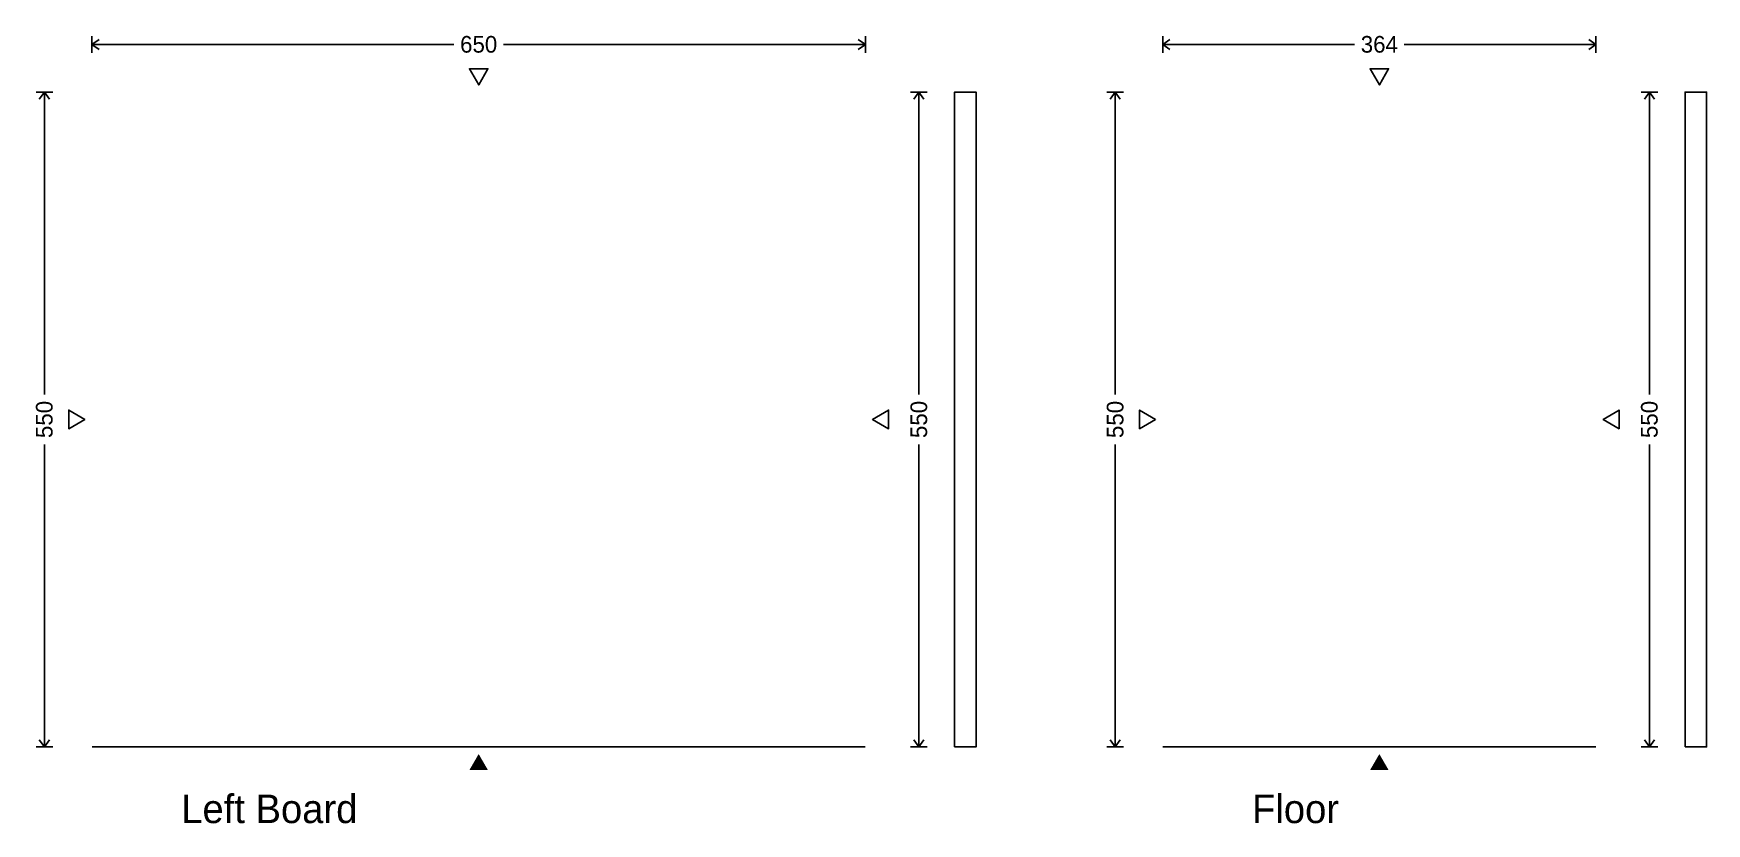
# Model space of a CAD drawing. Header units: metres. Extents: x -949 to 4157, y -71 to 599.
# Drawn here: x -949 to 457, y -64 to 599 of the extents above; entities that cross this region are included whole.
import ezdxf

# ---------------------------------------------------------------- set-up
doc = ezdxf.new("R2010")
doc.units = ezdxf.units.M
doc.dimstyles.get("Standard").update_dxf_attribs({"dimtxt": 2.5, "dimasz": 2.5, "dimexe": 1.25, "dimexo": 0.625, "dimtad": 1, "dimdec": 0, "dimcen": 2.5, "dimadec": 0, "dimazin": 0, "dimtfac": 1, "dimtmove": 0, "dimatfit": 3, "dimarcsym": 0})

msp = doc.modelspace()

# ---------------------------------------------------------------- texts
at = {"char_height": 24, "attachment_point": 1}
for s, insert in [('Left Board', (-825, -40)), ('Floor', (75, -40))]:
    msp.add_mtext(s, dxfattribs=dict(at, insert=insert))

# ---------------------------------------------------------------- blocks, each defined once
blk = doc.blocks.new('elevational_view_001')
blk.add_lwpolyline([(0, 0, 0, 0, 0), (0, 550, 0, 0, 0), (650, 550, 0, 0, 0), (650, 0, 1.5, 1.5, 0), (0, 0, 0, 0, 0)], format="xyseb")
blk = doc.blocks.new('side_view_001')
blk.add_lwpolyline([(0, 0), (0, 550), (18, 550), (18, 0), (0, 0)])
blk = doc.blocks.new('_OPEN90')
at = {"color": 0, "linetype": 'BYBLOCK'}
blk.add_line((0, 0), (-1, 0), dxfattribs=at)
blk.add_lwpolyline([(-1, 0.71), (0, 0), (-1, -0.71)], dxfattribs=at)
blk = doc.blocks.new('*D1')
at = {"color": 1, "lineweight": -2}
for p, q in [((-933, 550), (-947, 550)), ((-940, 296), (-940, 544)), ((-940, 6), (-940, 254)), ((-933, 0), (-947, 0))]:
    blk.add_line(p, q, dxfattribs=at)
at = {"layer": 'DEFPOINTS'}
for p in [(-900, 550), (-940, 0), (-900, 0)]:
    blk.add_point(p, dxfattribs=at)
at = {"color": 1, "xscale": 6, "yscale": 6}
for p, rotation in [((-940, 550), 90), ((-940, 0), 270)]:
    blk.add_blockref('_OPEN90', p, dxfattribs=dict(at, rotation=rotation))
at = {"insert": (-940, 275), "char_height": 14, "attachment_point": 5, "rotation": 90}
blk.add_mtext('550', dxfattribs=at)
blk = doc.blocks.new('*D2')
at = {"color": 1, "lineweight": -2}
for p, q in [((-900, 583), (-900, 597)), ((-250, 583), (-250, 597)), ((-894, 590), (-596, 590)), ((-554, 590), (-256, 590))]:
    blk.add_line(p, q, dxfattribs=at)
at = {"layer": 'DEFPOINTS'}
for p in [(-900, 590), (-900, 550), (-250, 550)]:
    blk.add_point(p, dxfattribs=at)
at = {"color": 1, "xscale": 6, "yscale": 6, "rotation": 180}
blk.add_blockref('_OPEN90', (-900, 590), dxfattribs=at)
at = {"color": 1, "xscale": 6, "yscale": 6}
blk.add_blockref('_OPEN90', (-250, 590), dxfattribs=at)
at = {"insert": (-575, 590), "char_height": 14, "attachment_point": 5}
blk.add_mtext('650', dxfattribs=at)
blk = doc.blocks.new('*D3')
at = {"color": 1, "lineweight": -2}
for p, q in [((-198, 550), (-212, 550)), ((-205, 296), (-205, 544)), ((-205, 6), (-205, 254)), ((-198, 0), (-212, 0))]:
    blk.add_line(p, q, dxfattribs=at)
at = {"layer": 'DEFPOINTS'}
for p in [(-175, 550), (-205, 0), (-175, 0)]:
    blk.add_point(p, dxfattribs=at)
at = {"color": 1, "xscale": 6, "yscale": 6}
for p, rotation in [((-205, 550), 90), ((-205, 0), 270)]:
    blk.add_blockref('_OPEN90', p, dxfattribs=dict(at, rotation=rotation))
at = {"insert": (-205, 275), "char_height": 14, "attachment_point": 5, "rotation": 90}
blk.add_mtext('550', dxfattribs=at)
blk = doc.blocks.new('triangle1')
at = {"color": 1}
blk.add_lwpolyline([(1, 0), (-0.5, 0.87), (-0.5, -0.87), (1, 0), (1, 0)], dxfattribs=at)
blk = doc.blocks.new('triangle2')
at = {"color": 1}
blk.add_lwpolyline([(1, 0), (-0.5, 0.87), (-0.5, -0.87), (1, 0), (1, 0)], dxfattribs=at)
blk = doc.blocks.new('triangle3')
at = {"color": 1}
blk.add_lwpolyline([(1, 0), (-0.5, 0.87), (-0.5, -0.87), (1, 0), (1, 0)], dxfattribs=at)
blk = doc.blocks.new('triangle4')
blk.add_hatch(color=1).paths.add_polyline_path([(1, 0), (-0.5, 0.87), (-0.5, -0.87), (1, 0)])
blk = doc.blocks.new('elevational_view_003')
blk.add_lwpolyline([(0, 0, 0, 0, 0), (0, 550, 0, 0, 0), (364, 550, 0, 0, 0), (364, 0, 1.5, 1.5, 0), (0, 0, 0, 0, 0)], format="xyseb")
blk = doc.blocks.new('side_view_003')
blk.add_lwpolyline([(0, 0), (0, 550), (18, 550), (18, 0), (0, 0)])
blk = doc.blocks.new('*D7')
at = {"color": 1, "lineweight": -2}
for p, q in [((-33, 550), (-47, 550)), ((-40, 296), (-40, 544)), ((-40, 6), (-40, 254)), ((-33, 0), (-47, 0))]:
    blk.add_line(p, q, dxfattribs=at)
at = {"layer": 'DEFPOINTS'}
for p in [(0, 550), (-40, 0), (0, 0)]:
    blk.add_point(p, dxfattribs=at)
at = {"color": 1, "xscale": 6, "yscale": 6}
for p, rotation in [((-40, 550), 90), ((-40, 0), 270)]:
    blk.add_blockref('_OPEN90', p, dxfattribs=dict(at, rotation=rotation))
at = {"insert": (-40, 275), "char_height": 14, "attachment_point": 5, "rotation": 90}
blk.add_mtext('550', dxfattribs=at)
blk = doc.blocks.new('*D8')
at = {"color": 1, "lineweight": -2}
for p, q in [((0, 583), (0, 597)), ((364, 583), (364, 597)), ((6, 590), (161, 590)), ((203, 590), (358, 590))]:
    blk.add_line(p, q, dxfattribs=at)
at = {"layer": 'DEFPOINTS'}
for p in [(0, 590), (0, 550), (364, 550)]:
    blk.add_point(p, dxfattribs=at)
at = {"color": 1, "xscale": 6, "yscale": 6, "rotation": 180}
blk.add_blockref('_OPEN90', (0, 590), dxfattribs=at)
at = {"color": 1, "xscale": 6, "yscale": 6}
blk.add_blockref('_OPEN90', (364, 590), dxfattribs=at)
at = {"insert": (182, 590), "char_height": 14, "attachment_point": 5}
blk.add_mtext('364', dxfattribs=at)
blk = doc.blocks.new('*D9')
at = {"color": 1, "lineweight": -2}
for p, q in [((416, 550), (402, 550)), ((409, 296), (409, 544)), ((409, 6), (409, 254)), ((416, 0), (402, 0))]:
    blk.add_line(p, q, dxfattribs=at)
at = {"layer": 'DEFPOINTS'}
for p in [(439, 550), (409, 0), (439, 0)]:
    blk.add_point(p, dxfattribs=at)
at = {"color": 1, "xscale": 6, "yscale": 6}
for p, rotation in [((409, 550), 90), ((409, 0), 270)]:
    blk.add_blockref('_OPEN90', p, dxfattribs=dict(at, rotation=rotation))
at = {"insert": (409, 275), "char_height": 14, "attachment_point": 5, "rotation": 90}
blk.add_mtext('550', dxfattribs=at)
blk = doc.blocks.new('triangle9')
at = {"color": 1}
blk.add_lwpolyline([(1, 0), (-0.5, 0.87), (-0.5, -0.87), (1, 0), (1, 0)], dxfattribs=at)
blk = doc.blocks.new('triangle10')
at = {"color": 1}
blk.add_lwpolyline([(1, 0), (-0.5, 0.87), (-0.5, -0.87), (1, 0), (1, 0)], dxfattribs=at)
blk = doc.blocks.new('triangle11')
at = {"color": 1}
blk.add_lwpolyline([(1, 0), (-0.5, 0.87), (-0.5, -0.87), (1, 0), (1, 0)], dxfattribs=at)
blk = doc.blocks.new('triangle12')
blk.add_hatch(color=1).paths.add_polyline_path([(1, 0), (-0.5, 0.87), (-0.5, -0.87), (1, 0)])

# ---------------------------------------------------------------- dimensions: what is measured, and where the dimension line sits
for base, p1, p2, picture, middle in [((-900, 590), (-900, 550), (-250, 550), '*D2', (-575, 590)), ((0, 590), (0, 550), (364, 550), '*D8', (182, 590))]:
    dim = msp.add_linear_dim(base=base, p1=p1, p2=p2, dimstyle='Standard', override={"dimtxt": 14, "dimasz": 6, "dimexe": 7, "dimtad": 0, "dimblk": 'OPEN90', "dimsah": 0, "dimtsz": 0, "dimclrd": 1, "dimclre": 1, "dimfxl": 7, "dimfxlon": 1})
    dim.commit()
    dim.dimension.update_dxf_attribs({"geometry": picture, "text_midpoint": middle})
for base, p1, p2, picture, middle in [((-940, 0), (-900, 0), (-900, 550), '*D1', (-940, 275)), ((-205, 0), (-175, 0), (-175, 550), '*D3', (-205, 275)), ((-40, 0), (0, 0), (0, 550), '*D7', (-40, 275)), ((409, 0), (439, 0), (439, 550), '*D9', (409, 275))]:
    dim = msp.add_linear_dim(base=base, p1=p1, p2=p2, angle=90, dimstyle='Standard', override={"dimtxt": 14, "dimasz": 6, "dimexe": 7, "dimtad": 0, "dimblk": 'OPEN90', "dimsah": 0, "dimtsz": 0, "dimclrd": 1, "dimclre": 1, "dimfxl": 7, "dimfxlon": 1})
    dim.commit()
    dim.dimension.update_dxf_attribs({"geometry": picture, "text_midpoint": middle})

# ---------------------------------------------------------------- block references
at = {"xscale": 9, "yscale": 9}
for name, p, rotation in [('triangle2', (-575, 565), -90), ('triangle10', (182, 565), -90), ('triangle3', (-235, 275), 180), ('triangle11', (379, 275), 180), ('triangle4', (-575, -15), 90), ('triangle12', (182, -15), 90)]:
    msp.add_blockref(name, p, dxfattribs=dict(at, rotation=rotation))
for name, p in [('elevational_view_001', (-900, 0)), ('side_view_001', (-175, 0)), ('elevational_view_003', (0, 0)), ('side_view_003', (439, 0))]:
    msp.add_blockref(name, p)
for name, p in [('triangle1', (-915, 275)), ('triangle9', (-15, 275))]:
    msp.add_blockref(name, p, dxfattribs=at)

msp.set_redraw_order([(e.dxf.handle, doc.entitydb.next_handle()) for e in msp.query("TEXT MTEXT ATTDEF DIMENSION ARC_DIMENSION")])  # texts and dimensions are drawn at this point

doc.saveas('drawing.dxf')
